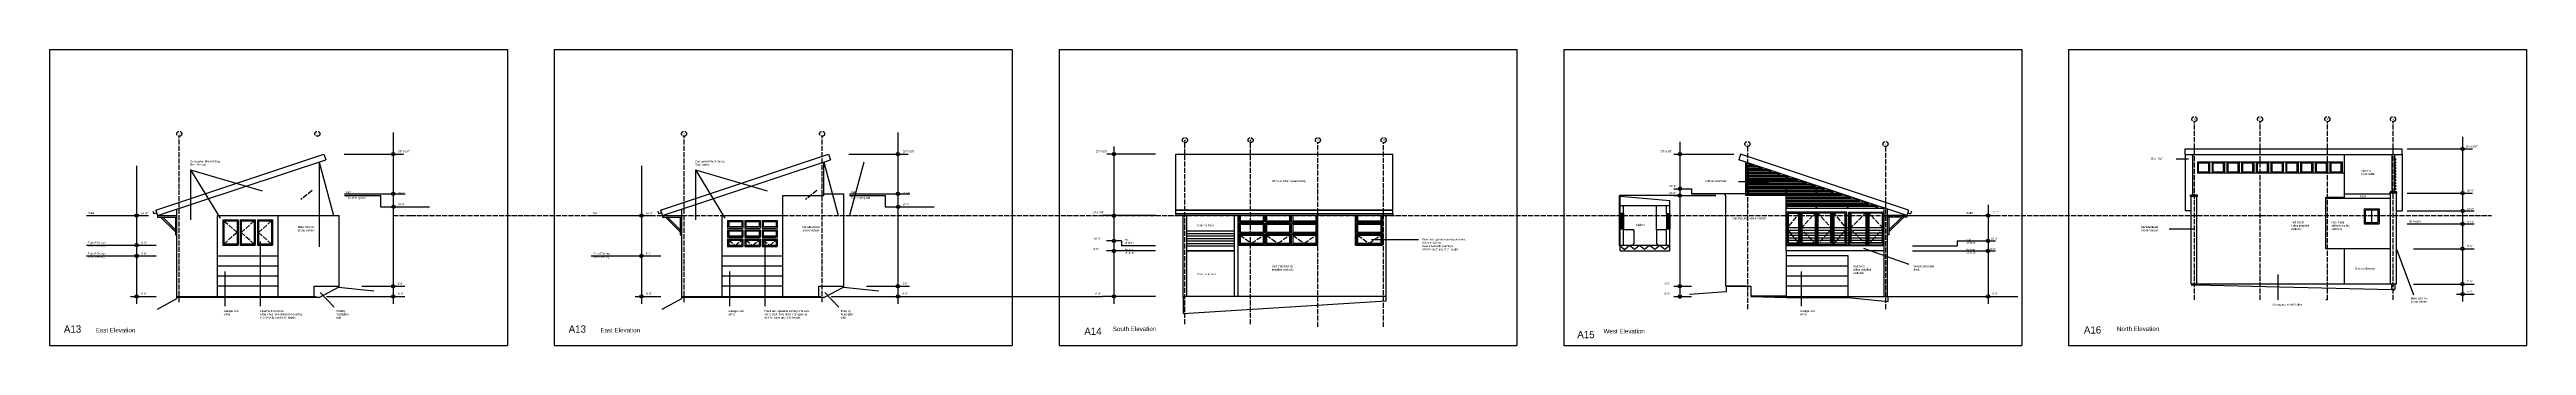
# Model space of a CAD drawing. Header units: inches. Extents: x -173 to 6851, y -1827 to 3486.
# Drawn here: x 967 to 6851, y -1067 to -363 of the extents above; entities that cross this region are included whole.
import ezdxf

# ---------------------------------------------------------------- set-up
doc = ezdxf.new("R2010")
doc.units = ezdxf.units.IN
doc.header["$MEASUREMENT"] = 0
doc.linetypes.add('ACAD_ISO02W100', pattern=[15, 12, -3])
for name, color, linetype in [('blocks', 251, 'Continuous'), ('const', 7, 'Continuous'), ('e1', 7, 'Continuous'), ('e2', 251, 'Continuous'), ('glassSwing', 172, 'ACAD_ISO02W100'), ('grid', 252, 'ACAD_ISO02W100'), ('millwork', 253, 'Continuous'), ('overhang', 252, 'ACAD_ISO02W100'), ('soffit', 253, 'ACAD_ISO02W100'), ('walls', 7, 'Continuous')]:
    doc.layers.add(name, color=color, linetype=linetype)

msp = doc.modelspace()

# ---------------------------------------------------------------- linework, layer by layer
for p, q in [((966.9, -363.4), (2054.9, -363.4)), ((966.9, -363.4), (966.9, -1067.4)), ((2054.9, -363.4), (2054.9, -1067.4)), ((2166, -363.4), (3254, -363.4)), ((2166, -363.4), (2166, -1067.4)), ((3254, -363.4), (3254, -1067.4)), ((3365.1, -363.4), (3365.1, -1067.4)), ((3365.1, -363.4), (4453.1, -363.4)), ((4453.1, -363.4), (4453.1, -1067.4)), ((4564.2, -363.4), (4564.2, -1067.4)), ((4564.2, -363.4), (5652.2, -363.4)), ((5652.2, -363.4), (5652.2, -1067.4)), ((5763.3, -363.4), (5763.3, -1067.4)), ((5763.3, -363.4), (6851.3, -363.4)), ((6851.3, -363.4), (6851.3, -1067.4)), ((3660.3, -950), (3660.3, -953.5)), ((966.9, -1067.4), (2054.9, -1067.4)), ((2166, -1067.4), (3254, -1067.4)), ((3365.1, -1067.4), (4453.1, -1067.4)), ((4564.2, -1067.4), (5652.2, -1067.4)), ((5763.3, -1067.4), (6851.3, -1067.4))]:
    msp.add_line(p, q)
at = {"layer": 'blocks'}
for p, q in [((4972.8, -926), (4949.3, -926)), ((4996.8, -926), (4973.3, -926)), ((5009.3, -934), (5009.3, -926.5)), ((5009.3, -942), (5009.3, -934.5)), ((5009.3, -950), (5009.3, -942.5)), ((5032.8, -950), (5009.3, -950)), ((5056.8, -950), (5033.3, -950)), ((5080.8, -950), (5057.3, -950)), ((5092.8, -950), (5081.3, -950))]:
    msp.add_line(p, q, dxfattribs=at)
at = {"layer": 'e1'}
for p, q in [((1607.7, -631.2), (1641.5, -758.5)), ((1607.7, -631.2), (1607.7, -833)), ((1618.6, -612.2), (1623, -625.5)), ((2806.8, -631.2), (2840.6, -758.5)), ((2817.7, -612.2), (2822.1, -625.5)), ((2901.3, -631.2), (2867.6, -758.5)), ((4984.2, -612.2), (4979.8, -625.5)), ((6048.7, -624), (6019.2, -624)), ((6040.4, -612.9), (6556.4, -612.9)), ((6418.9, -715.5), (6418.9, -612.9)), ((6527.4, -705.1), (6527.4, -701.7)), ((6543.4, -705.1), (6543.4, -701.7)), ((1212.7, -747.5), (1215, -754.1)), ((1219.4, -745.2), (1223.8, -758.5)), ((1365.7, -854.5), (1365.7, -758.5)), ((1365.7, -758.5), (1655, -758.5)), ((1510, -950.5), (1510, -758.5)), ((2411.8, -747.5), (2414, -754.1)), ((2418.5, -745.2), (2422.9, -758.5)), ((2564.8, -854.5), (2564.8, -758.5)), ((2564.8, -758.5), (2709.1, -758.5)), ((2709.1, -950.5), (2709.1, -710.5)), ((3642.3, -745.2), (4158.3, -745.2)), ((4158.3, -745.2), (3642.3, -745.2)), ((4158.3, -754.1), (3642.3, -754.1)), ((3642.3, -754.1), (3642.3, -758.5)), ((4158.3, -758.5), (3642.3, -758.5)), ((3668.3, -758.5), (3668.3, -950.5)), ((3782.3, -950), (3782.3, -758.5)), ((4158.3, -754.1), (4158.3, -758.5)), ((4698.5, -734.6), (4816.3, -734.6)), ((4706.5, -753.6), (4698.5, -753.6)), ((4698.5, -753.6), (4706.5, -753.6)), ((4701, -753.6), (4701, -756.6)), ((4701, -756.6), (4704, -756.6)), ((4702.5, -756.6), (4702.5, -786.6)), ((4704, -756.6), (4704, -753.6)), ((4808.3, -753.6), (4816.3, -753.6)), ((4810.8, -753.6), (4810.8, -756.6)), ((4810.8, -756.6), (4813.8, -756.6)), ((4812.3, -756.6), (4812.3, -786.6)), ((4813.8, -756.6), (4813.8, -753.6)), ((4947.8, -710.5), (4947.8, -706.6)), ((4949.3, -710.5), (4947.8, -710.5)), ((5092.8, -842.6), (5092.8, -710.5)), ((5092.8, -740.6), (5325.1, -740.6)), ((5383.4, -745.2), (5379, -758.5)), ((5390.1, -747.5), (5387.9, -754.1)), ((6053.4, -713.1), (6053.4, -709.7)), ((6069.4, -713.1), (6069.4, -709.7)), ((6374.4, -837.1), (6374.4, -715.5)), ((6418.9, -715.5), (6374.4, -715.5)), ((6528.4, -717.6), (6374.4, -717.6)), ((6528.4, -707.1), (6418.9, -707.1)), ((4706.5, -789.6), (4698.5, -789.6)), ((4698.5, -789.6), (4706.5, -789.6)), ((4701, -789.6), (4701, -786.6)), ((4701, -786.6), (4704, -786.6)), ((4704, -786.6), (4704, -789.6)), ((4730.5, -792.6), (4706.5, -792.6)), ((4730.5, -792.6), (4730.5, -825.6)), ((4808.3, -792.6), (4784.3, -792.6)), ((4784.3, -792.6), (4784.3, -825.6)), ((4808.3, -789.6), (4816.3, -789.6)), ((4810.8, -789.6), (4810.8, -786.6)), ((4810.8, -786.6), (4813.8, -786.6)), ((4813.8, -786.6), (4813.8, -789.6)), ((1365.7, -854.5), (1510, -854.5)), ((2564.8, -854.5), (2709.1, -854.5)), ((3668.3, -830.6), (3782.3, -830.6)), ((3668.3, -842.6), (3782.3, -842.6)), ((4729, -825.6), (4730.5, -825.6)), ((4729, -825.6), (4729, -828.6)), ((4784.3, -825.6), (4785.8, -825.6)), ((4785.8, -825.6), (4785.8, -828.6)), ((6528.4, -837.1), (6374.4, -837.1)), ((6418.9, -920.6), (6418.9, -837.1)), ((4950.6, -926.5), (5008.8, -926.5)), ((5008.8, -926.5), (5008.8, -950.5)), ((6066.4, -920.6), (6542.4, -920.6)), ((1511.5, -953.5), (1511.5, -950.5)), ((2710.6, -953.5), (2710.6, -950.5)), ((3660.3, -953.5), (3660.3, -991.4)), ((5008.8, -950.5), (5093.1, -953.5)), ((5093.1, -953.5), (5240, -953.5)), ((5240, -953.5), (5335.1, -962.9)), ((6378.4, -959), (6374.4, -959))]:
    msp.add_line(p, q, dxfattribs=at)
at = {"layer": 'e2'}
for p, q in [((1783.5, -560.8), (1783.5, -968)), ((2982.6, -560.8), (2982.6, -968)), ((4840.2, -582.8), (4840.2, -956)), ((6699.5, -570.8), (6699.5, -962.6)), ((1173.9, -639.9), (1173.9, -968)), ((1667, -612.2), (1807.5, -612.2)), ((2373, -639.9), (2373, -968)), ((2866.1, -612.2), (3006.5, -612.2)), ((3594.4, -612.2), (3478.5, -612.2)), ((3495.5, -594.4), (3495.5, -968)), ((4825.9, -612.2), (4968.5, -612.2)), ((5005, -635.6), (4998.3, -635.6)), ((4998.3, -635.6), (4998.3, -639.1)), ((5015.5, -639.1), (4998.3, -639.1)), ((5026, -642.6), (4998.3, -642.6)), ((4998.3, -642.6), (4998.3, -646.1)), ((5036.5, -646.1), (4998.3, -646.1)), ((5000.6, -639.1), (5000.6, -642.6)), ((5000.6, -642.6), (5000.6, -639.1)), ((5000.6, -646.5), (5000.6, -646.1)), ((5000.6, -646.1), (5000.6, -649.6)), ((5002.1, -639.1), (5002.1, -642.6)), ((5002.1, -646.1), (5002.1, -649.6)), ((5005, -635.6), (5015.5, -639.1)), ((5009.5, -639.1), (5020, -642.6)), ((5026, -642.6), (5036.5, -646.1)), ((5030.5, -646.1), (5041, -649.6)), ((6040.4, -612.9), (6040.4, -747.1)), ((6069.4, -630.6), (6069.4, -657.6)), ((6069.4, -630.6), (6414.4, -630.6)), ((6072.4, -654.6), (6072.4, -633)), ((6072.4, -633), (6096.4, -633)), ((6096.4, -654.6), (6096.4, -633)), ((6099.4, -657.6), (6099.4, -630.6)), ((6104.4, -630.6), (6104.4, -657.6)), ((6107.4, -654.6), (6107.4, -633)), ((6107.4, -633), (6131.4, -633)), ((6131.4, -654.6), (6131.4, -633)), ((6134.4, -657.6), (6134.4, -630.6)), ((6139.4, -630.6), (6139.4, -657.6)), ((6142.4, -654.6), (6142.4, -633)), ((6142.4, -633), (6166.4, -633)), ((6166.4, -654.6), (6166.4, -633)), ((6169.4, -657.6), (6169.4, -630.6)), ((6174.4, -630.6), (6174.4, -657.6)), ((6177.4, -654.6), (6177.4, -633)), ((6177.4, -633), (6201.4, -633)), ((6201.4, -654.6), (6201.4, -633)), ((6204.4, -657.6), (6204.4, -630.6)), ((6209.4, -630.6), (6209.4, -657.6)), ((6212.4, -654.6), (6212.4, -633)), ((6212.4, -633), (6236.4, -633)), ((6236.4, -654.6), (6236.4, -633)), ((6239.4, -657.6), (6239.4, -630.6)), ((6244.4, -630.6), (6244.4, -657.6)), ((6247.4, -654.6), (6247.4, -633)), ((6247.4, -633), (6271.4, -633)), ((6271.4, -654.6), (6271.4, -633)), ((6274.4, -657.6), (6274.4, -630.6)), ((6279.4, -630.6), (6279.4, -657.6)), ((6282.4, -654.6), (6282.4, -633)), ((6282.4, -633), (6306.4, -633)), ((6306.4, -654.6), (6306.4, -633)), ((6309.4, -657.6), (6309.4, -630.6)), ((6314.4, -630.6), (6314.4, -657.6)), ((6317.4, -654.6), (6317.4, -633)), ((6317.4, -633), (6341.4, -633)), ((6341.4, -654.6), (6341.4, -633)), ((6344.4, -657.6), (6344.4, -630.6)), ((6349.4, -630.6), (6349.4, -657.6)), ((6352.4, -654.6), (6352.4, -633)), ((6352.4, -633), (6376.4, -633)), ((6376.4, -654.6), (6376.4, -633)), ((6379.4, -657.6), (6379.4, -630.6)), ((6384.4, -630.6), (6384.4, -657.6)), ((6387.4, -654.6), (6387.4, -633)), ((6387.4, -633), (6411.4, -633)), ((6411.4, -654.6), (6411.4, -633)), ((6414.4, -657.6), (6414.4, -630.6)), ((6539.9, -623.4), (6538.4, -623.4)), ((6539.9, -626.9), (6538.4, -626.9)), ((6539.9, -630.4), (6538.4, -630.4)), ((6539.9, -633.9), (6538.4, -633.9)), ((6539.9, -637.4), (6538.4, -637.4)), ((6539.9, -640.9), (6538.4, -640.9)), ((6539.9, -644.4), (6538.4, -644.4)), ((6539.9, -623.4), (6539.9, -626.9)), ((6539.9, -630.4), (6539.9, -633.9)), ((6539.9, -637.4), (6539.9, -640.9)), ((6539.9, -644.4), (6539.9, -647.9)), ((6556.4, -612.9), (6556.4, -747.1)), ((6567.7, -600), (6723.4, -600)), ((1302.1, -649.2), (1302.1, -768.4)), ((1302.1, -649.2), (1372.3, -764.3)), ((1302.1, -649.2), (1472.3, -699.4)), ((2501.2, -649.2), (2501.2, -768.4)), ((2501.2, -649.2), (2571.4, -764.3)), ((2501.2, -649.2), (2671.4, -699.4)), ((4825.9, -694.4), (4867.9, -694.4)), ((4867.9, -694.4), (4867.9, -706.6)), ((5047, -649.6), (4998.3, -649.6)), ((4998.3, -649.6), (4998.3, -653.1)), ((5068, -656.6), (4998.3, -656.6)), ((4998.3, -656.6), (4998.3, -660.1)), ((5078.5, -660.1), (4998.3, -660.1)), ((5089, -663.6), (4998.3, -663.6)), ((4998.3, -663.6), (4998.3, -667.1)), ((5099.5, -667.1), (4998.3, -667.1)), ((5110, -670.6), (4998.3, -670.6)), ((4998.3, -670.6), (4998.3, -674.1)), ((5120.5, -674.1), (4998.3, -674.1)), ((5131, -677.6), (4998.3, -677.6)), ((4998.3, -677.6), (4998.3, -681.1)), ((5141.5, -681.1), (4998.3, -681.1)), ((5152, -684.6), (4998.3, -684.6)), ((4998.3, -684.6), (4998.3, -688.1)), ((5162.5, -688.1), (4998.3, -688.1)), ((5173, -691.6), (4998.3, -691.6)), ((4998.3, -691.6), (4998.3, -695.1)), ((5183.5, -695.1), (4998.3, -695.1)), ((5194, -698.6), (4998.3, -698.6)), ((4998.3, -698.6), (4998.3, -702.1)), ((5204.5, -702.1), (4998.3, -702.1)), ((5215, -705.6), (4998.3, -705.6)), ((4998.3, -705.6), (4998.3, -709.1)), ((5057.5, -653.1), (4998.7, -653.1)), ((5000.6, -653.1), (5000.6, -656.6)), ((5000.6, -660.1), (5000.6, -663.6)), ((5000.6, -667.1), (5000.6, -670.6)), ((5000.6, -674.1), (5000.6, -677.6)), ((5000.6, -681.1), (5000.6, -684.6)), ((5000.6, -688.1), (5000.6, -691.6)), ((5000.6, -695.1), (5000.6, -698.6)), ((5000.6, -702.1), (5000.6, -705.6)), ((5002.1, -653.1), (5002.1, -656.6)), ((5002.1, -660.1), (5002.1, -663.6)), ((5002.1, -667.1), (5002.1, -670.6)), ((5002.1, -674.1), (5002.1, -677.6)), ((5002.1, -681.1), (5002.1, -684.6)), ((5002.1, -688.1), (5002.1, -691.6)), ((5002.1, -695.1), (5002.1, -698.6)), ((5002.1, -702.1), (5002.1, -705.6)), ((5047, -649.6), (5057.5, -653.1)), ((5051.5, -653.1), (5062, -656.6)), ((5068, -656.6), (5078.5, -660.1)), ((5072.5, -660.1), (5083, -663.6)), ((5089, -663.6), (5099.5, -667.1)), ((5092.8, -670.6), (5092.8, -667.1)), ((5092.8, -677.6), (5092.8, -674.1)), ((5092.8, -684.6), (5092.8, -681.1)), ((5092.8, -691.6), (5092.8, -688.1)), ((5092.8, -698.6), (5092.8, -695.1)), ((5092.8, -705.6), (5092.8, -702.1)), ((5094.3, -670.6), (5094.3, -667.1)), ((5094.3, -667.3), (5104, -670.6)), ((5094.3, -677.6), (5094.3, -674.1)), ((5094.3, -684.6), (5094.3, -681.1)), ((5094.3, -691.6), (5094.3, -688.1)), ((5094.3, -698.6), (5094.3, -695.1)), ((5094.3, -705.6), (5094.3, -702.1)), ((5110, -670.6), (5120.5, -674.1)), ((5114.5, -674.1), (5125, -677.6)), ((5131, -677.6), (5141.5, -681.1)), ((5135.5, -681.1), (5146, -684.6)), ((5152, -684.6), (5162.5, -688.1)), ((5156.5, -688.1), (5167, -691.6)), ((5164, -691.6), (5164, -690.5)), ((5164, -698.6), (5164, -695.1)), ((5164, -705.6), (5164, -702.1)), ((5165.5, -691.6), (5165.5, -691)), ((5165.5, -698.6), (5165.5, -695.1)), ((5165.5, -705.6), (5165.5, -702.1)), ((5173, -691.6), (5183.5, -695.1)), ((5177.5, -695.1), (5188, -698.6)), ((5194, -698.6), (5204.5, -702.1)), ((5198.5, -702.1), (5209, -705.6)), ((5215, -705.6), (5225.5, -709.1)), ((6418.9, -657.6), (6069.4, -657.6)), ((6072.4, -654.6), (6096.4, -654.6)), ((6107.4, -654.6), (6131.4, -654.6)), ((6142.4, -654.6), (6166.4, -654.6)), ((6177.4, -654.6), (6201.4, -654.6)), ((6212.4, -654.6), (6236.4, -654.6)), ((6247.4, -654.6), (6271.4, -654.6)), ((6282.4, -654.6), (6306.4, -654.6)), ((6317.4, -654.6), (6341.4, -654.6)), ((6352.4, -654.6), (6376.4, -654.6)), ((6387.4, -654.6), (6411.4, -654.6)), ((6539.9, -649.4), (6538.4, -649.4)), ((6539.9, -651.4), (6538.4, -651.4)), ((6539.9, -654.9), (6538.4, -654.9)), ((6539.9, -658.4), (6538.4, -658.4)), ((6539.9, -661.9), (6538.4, -661.9)), ((6539.9, -665.4), (6538.4, -665.4)), ((6539.9, -668.9), (6538.4, -668.9)), ((6539.9, -672.4), (6538.4, -672.4)), ((6539.9, -675.9), (6538.4, -675.9)), ((6539.9, -679.4), (6538.4, -679.4)), ((6539.9, -686.4), (6538.4, -686.4)), ((6539.9, -689.9), (6538.4, -689.9)), ((6539.9, -693.4), (6538.4, -693.4)), ((6539.9, -696.9), (6538.4, -696.9)), ((6539.9, -651.4), (6539.9, -654.9)), ((6539.9, -658.4), (6539.9, -661.9)), ((6539.9, -665.4), (6539.9, -668.9)), ((6539.9, -672.4), (6539.9, -675.9)), ((6539.9, -679.4), (6539.9, -682.9)), ((6539.9, -686.4), (6539.9, -689.9)), ((6539.9, -693.4), (6539.9, -696.9)), ((6567.7, -705.1), (6723.4, -705.1)), ((1054.9, -758.5), (1194, -758.5)), ((1194, -758.5), (1202.2, -758.5)), ((1223.8, -758.5), (1269.7, -758.5)), ((1223.8, -762), (1269.7, -762)), ((1365.7, -758.5), (1655, -758.5)), ((1365.7, -758.5), (1655, -758.5)), ((1668, -706.5), (1811.8, -706.5)), ((1668, -710.5), (1753.5, -710.5)), ((1753.5, -710.5), (1753.5, -737.5)), ((1753.5, -737.5), (1811.8, -737.5)), ((1753.5, -737.5), (1869.7, -737.5)), ((2254, -758.5), (2393.1, -758.5)), ((2393.1, -758.5), (2401.3, -758.5)), ((2422.9, -758.5), (2468.8, -758.5)), ((2422.9, -762), (2468.8, -762)), ((2564.8, -758.5), (2695.8, -758.5)), ((2564.8, -758.5), (2695.8, -758.5)), ((2867.1, -706.5), (3010.9, -706.5)), ((2867.1, -710.5), (2952.5, -710.5)), ((2952.5, -710.5), (2952.5, -737.5)), ((2952.5, -737.5), (3010.9, -737.5)), ((2952.5, -737.5), (3068.8, -737.5)), ((3458.6, -758.5), (3468.3, -758.5)), ((3478, -758.5), (3468.3, -758.5)), ((3594.4, -758.5), (3478, -758.5)), ((3790.3, -758.5), (3790.3, -950)), ((3792.8, -773.6), (3792.8, -758.5)), ((3795.3, -758.5), (3795.3, -771.1)), ((3850.3, -758.5), (3850.3, -771.1)), ((3852.8, -758.5), (3852.8, -773.6)), ((3855.3, -773.6), (3855.3, -758.5)), ((3857.8, -758.5), (3857.8, -771.1)), ((3912.8, -758.5), (3912.8, -771.1)), ((3915.3, -758.5), (3915.3, -773.6)), ((3917.8, -773.6), (3917.8, -758.5)), ((3920.3, -758.5), (3920.3, -771.1)), ((3975.3, -758.5), (3975.3, -771.1)), ((3977.8, -758.5), (3977.8, -773.6)), ((3980.2, -829.1), (3980.2, -758.5)), ((4069.3, -829.1), (4069.3, -758.5)), ((4071.8, -773.6), (4071.8, -758.5)), ((4074.3, -758.5), (4074.3, -771.1)), ((4129.3, -758.5), (4129.3, -771.1)), ((4131.8, -758.5), (4131.8, -773.6)), ((4134.2, -829.1), (4134.2, -758.5)), ((4698.5, -753.6), (4698.5, -789.6)), ((4701, -756.6), (4701, -786.6)), ((4704, -756.6), (4704, -786.6)), ((4706.5, -753.6), (4706.5, -789.6)), ((4784.3, -792.6), (4784.3, -734.6)), ((4808.3, -753.6), (4808.3, -789.6)), ((4810.8, -756.6), (4810.8, -786.6)), ((4813.8, -756.6), (4813.8, -786.6)), ((4816.3, -753.6), (4816.3, -789.6)), ((4825.5, -710.5), (4925.8, -710.5)), ((4947.8, -706.6), (4867.9, -706.6)), ((4867.9, -706.6), (4925.8, -706.6)), ((5225.5, -709.1), (4998.3, -709.1)), ((5000.6, -709.1), (5000.6, -710.5)), ((5002.1, -709.1), (5002.1, -710.5)), ((5092.8, -710.5), (5092.8, -709.1)), ((5236, -712.6), (5092.8, -712.6)), ((5246.5, -716.1), (5092.8, -716.1)), ((5257, -719.6), (5092.8, -719.6)), ((5267.5, -723.1), (5092.8, -723.1)), ((5278, -726.6), (5092.8, -726.6)), ((5288.5, -730.1), (5092.8, -730.1)), ((5299, -733.6), (5092.8, -733.6)), ((5309.5, -737.1), (5092.8, -737.1)), ((5236.6, -750.1), (5092.8, -750.1)), ((5093.7, -750.1), (5093.7, -828.1)), ((5094.3, -712.6), (5094.3, -709.1)), ((5094.3, -719.6), (5094.3, -716.1)), ((5094.3, -726.6), (5094.3, -723.1)), ((5094.3, -733.6), (5094.3, -730.1)), ((5094.3, -740.6), (5094.3, -737.1)), ((5097, -824.1), (5097, -752.6)), ((5097, -752.6), (5097, -824.1)), ((5097, -752.6), (5122.7, -752.6)), ((5122.7, -824.1), (5122.7, -752.6)), ((5125.7, -828.1), (5125.7, -750.1)), ((5127.7, -828.1), (5127.7, -750.1)), ((5130.7, -824.1), (5130.7, -752.6)), ((5130.7, -752.6), (5161.2, -752.6)), ((5161.2, -752.6), (5161.2, -824.1)), ((5163.7, -828.1), (5163.7, -750.1)), ((5164, -712.6), (5164, -709.1)), ((5164, -719.6), (5164, -716.1)), ((5164, -726.6), (5164, -723.1)), ((5164, -733.6), (5164, -730.1)), ((5164, -740.6), (5164, -737.1)), ((5165.5, -712.6), (5165.5, -709.1)), ((5165.5, -719.6), (5165.5, -716.1)), ((5165.5, -726.6), (5165.5, -723.1)), ((5165.5, -733.6), (5165.5, -730.1)), ((5165.5, -740.6), (5165.5, -737.1)), ((5165.7, -828.1), (5165.7, -750.1)), ((5168.2, -752.6), (5168.2, -824.1)), ((5198.7, -752.6), (5168.2, -752.6)), ((5198.7, -824.1), (5198.7, -752.6)), ((5201.7, -828.1), (5201.7, -750.1)), ((5203.7, -828.1), (5203.7, -750.1)), ((5206.7, -824.1), (5206.7, -752.6)), ((5232.5, -752.6), (5206.7, -752.6)), ((5219.5, -709.1), (5230, -712.6)), ((5232.5, -752.6), (5232.5, -824.1)), ((5232.5, -824.1), (5232.5, -752.6)), ((5235.7, -750.1), (5235.7, -828.1)), ((5236, -712.6), (5246.5, -716.1)), ((5236.6, -828.1), (5236.6, -750.1)), ((5238.3, -719.6), (5238.3, -716.1)), ((5238.3, -726.6), (5238.3, -723.1)), ((5238.3, -733.6), (5238.3, -730.1)), ((5238.3, -740.6), (5238.3, -737.1)), ((5239.8, -719.6), (5239.8, -716.1)), ((5239.8, -726.6), (5239.8, -723.1)), ((5239.8, -733.6), (5239.8, -730.1)), ((5239.8, -740.6), (5239.8, -737.1)), ((5240.5, -716.1), (5251, -719.6)), ((5241.6, -828.1), (5241.6, -750.1)), ((5241.6, -750.1), (5324.6, -750.1)), ((5244.1, -828.1), (5244.1, -750.1)), ((5244.1, -750.1), (5323.1, -750.1)), ((5246.4, -752.4), (5246.4, -823.2)), ((5281.6, -752.4), (5246.4, -752.4)), ((5257, -719.6), (5267.5, -723.1)), ((5261.5, -723.1), (5272, -726.6)), ((5278, -726.6), (5288.5, -730.1)), ((5281.6, -752.4), (5281.6, -823.2)), ((5282.5, -730.1), (5293, -733.6)), ((5284.1, -828.1), (5284.1, -750.1)), ((5287.1, -828.1), (5287.1, -750.1)), ((5289.3, -752.4), (5289.3, -823.2)), ((5320.6, -752.4), (5289.3, -752.4)), ((5299, -733.6), (5309.5, -737.1)), ((5303.5, -737.1), (5314, -740.6)), ((5320.6, -752.4), (5320.6, -823.2)), ((5323.1, -828.1), (5323.1, -750.1)), ((5379, -758.5), (5333.1, -758.5)), ((5379, -762), (5333.1, -762)), ((5552.1, -758.9), (5392.8, -758.9)), ((5552.1, -758.9), (5589.2, -758.2)), ((5572.1, -732.8), (5572.1, -968)), ((6054.4, -747.1), (6040.4, -747.1)), ((6465.4, -742.1), (6465.4, -778.1)), ((6465.4, -742.1), (6501.4, -742.1)), ((6468.4, -744.8), (6498.4, -744.8)), ((6468.4, -744.8), (6468.4, -775.1)), ((6483.4, -744.8), (6483.4, -775.1)), ((6498.4, -744.8), (6498.4, -775.1)), ((6501.4, -742.1), (6501.4, -778.1)), ((6542.4, -747.1), (6556.4, -747.1)), ((6567.7, -747.1), (6726.7, -747.1)), ((1378.8, -768.5), (1414.8, -768.5)), ((1378.8, -768.5), (1378.8, -828.5)), ((1381.3, -771), (1381.3, -826)), ((1381.3, -771), (1412.3, -771)), ((1412.3, -771), (1412.3, -826)), ((1414.8, -768.5), (1414.8, -828.5)), ((1419.8, -768.5), (1455.8, -768.5)), ((1419.8, -768.5), (1419.8, -828.5)), ((1422.3, -771), (1422.3, -826)), ((1422.3, -771), (1453.3, -771)), ((1453.3, -771), (1453.3, -826)), ((1455.8, -768.5), (1455.8, -828.5)), ((1460.8, -768.5), (1496.8, -768.5)), ((1460.8, -768.5), (1460.8, -828.5)), ((1463.3, -771), (1463.3, -826)), ((1463.3, -771), (1494.3, -771)), ((1467.4, -819.9), (1467.4, -974)), ((1494.3, -771), (1494.3, -826)), ((1496.8, -768.5), (1496.8, -828.5)), ((2577.9, -770), (2577.9, -788)), ((2577.9, -770), (2613.9, -770)), ((2577.9, -788), (2613.9, -788)), ((2577.9, -792), (2577.9, -810)), ((2577.9, -792), (2613.9, -792)), ((2577.9, -810), (2613.9, -810)), ((2577.9, -814), (2577.9, -832)), ((2577.9, -814), (2613.9, -814)), ((2580.4, -772.5), (2611.4, -772.5)), ((2580.4, -772.5), (2580.4, -785.5)), ((2611.4, -785.5), (2580.4, -785.5)), ((2580.4, -794.5), (2611.4, -794.5)), ((2580.4, -794.5), (2580.4, -807.5)), ((2611.4, -807.5), (2580.4, -807.5)), ((2580.4, -816.5), (2611.4, -816.5)), ((2580.4, -816.5), (2580.4, -829.5)), ((2611.4, -772.5), (2611.4, -785.5)), ((2611.4, -794.5), (2611.4, -807.5)), ((2611.4, -816.5), (2611.4, -829.5)), ((2613.9, -770), (2613.9, -788)), ((2613.9, -792), (2613.9, -810)), ((2613.9, -814), (2613.9, -832)), ((2618.9, -770), (2618.9, -788)), ((2618.9, -770), (2654.9, -770)), ((2618.9, -788), (2654.9, -788)), ((2618.9, -792), (2618.9, -810)), ((2618.9, -792), (2654.9, -792)), ((2618.9, -810), (2654.9, -810)), ((2618.9, -814), (2618.9, -832)), ((2618.9, -814), (2654.9, -814)), ((2621.4, -772.5), (2652.4, -772.5)), ((2621.4, -772.5), (2621.4, -785.5)), ((2652.4, -785.5), (2621.4, -785.5)), ((2621.4, -794.5), (2652.4, -794.5)), ((2621.4, -794.5), (2621.4, -807.5)), ((2652.4, -807.5), (2621.4, -807.5)), ((2621.4, -816.5), (2652.4, -816.5)), ((2621.4, -816.5), (2621.4, -829.5)), ((2652.4, -772.5), (2652.4, -785.5)), ((2652.4, -794.5), (2652.4, -807.5)), ((2652.4, -816.5), (2652.4, -829.5)), ((2654.9, -770), (2654.9, -788)), ((2654.9, -792), (2654.9, -810)), ((2654.9, -814), (2654.9, -832)), ((2659.9, -770), (2659.9, -788)), ((2659.9, -770), (2695.9, -770)), ((2659.9, -788), (2695.9, -788)), ((2659.9, -792), (2659.9, -810)), ((2659.9, -792), (2695.9, -792)), ((2659.9, -810), (2695.9, -810)), ((2659.9, -814), (2659.9, -832)), ((2659.9, -814), (2695.9, -814)), ((2662.4, -772.5), (2693.4, -772.5)), ((2662.4, -772.5), (2662.4, -785.5)), ((2693.4, -785.5), (2662.4, -785.5)), ((2662.4, -794.5), (2693.4, -794.5)), ((2662.4, -794.5), (2662.4, -807.5)), ((2693.4, -807.5), (2662.4, -807.5)), ((2662.4, -816.5), (2693.4, -816.5)), ((2662.4, -816.5), (2662.4, -829.5)), ((2666.5, -819.9), (2666.5, -974)), ((2693.4, -772.5), (2693.4, -785.5)), ((2693.4, -794.5), (2693.4, -807.5)), ((2693.4, -816.5), (2693.4, -829.5)), ((2695.9, -770), (2695.9, -788)), ((2695.9, -792), (2695.9, -810)), ((2695.9, -814), (2695.9, -832)), ((3513.3, -818.6), (3478, -818.6)), ((3513.3, -818.6), (3513.3, -830.6)), ((3668.3, -794.6), (3782.3, -794.6)), ((3668.3, -800.6), (3782.3, -800.6)), ((3668.3, -806.6), (3782.3, -806.6)), ((3668.3, -812.6), (3782.3, -812.6)), ((3668.3, -818.6), (3782.3, -818.6)), ((3792.8, -773.6), (3852.8, -773.6)), ((3792.8, -800.1), (3792.8, -776.1)), ((3792.8, -776.1), (3852.8, -776.1)), ((3792.8, -800.1), (3852.8, -800.1)), ((3792.8, -826.6), (3792.8, -802.6)), ((3792.8, -802.6), (3852.8, -802.6)), ((3795.3, -771.1), (3850.3, -771.1)), ((3795.3, -778.6), (3795.3, -797.6)), ((3795.3, -778.6), (3850.3, -778.6)), ((3795.3, -797.6), (3850.3, -797.6)), ((3795.3, -805.1), (3795.3, -824.1)), ((3795.3, -805.1), (3850.3, -805.1)), ((3850.3, -778.6), (3850.3, -797.6)), ((3850.3, -805.1), (3850.3, -824.1)), ((3852.8, -776.1), (3852.8, -800.1)), ((3852.8, -802.6), (3852.8, -826.6)), ((3855.3, -773.6), (3915.3, -773.6)), ((3855.3, -800.1), (3855.3, -776.1)), ((3855.3, -776.1), (3915.3, -776.1)), ((3855.3, -800.1), (3915.3, -800.1)), ((3855.3, -826.6), (3855.3, -802.6)), ((3855.3, -802.6), (3915.3, -802.6)), ((3857.8, -771.1), (3912.8, -771.1)), ((3857.8, -778.6), (3857.8, -797.6)), ((3857.8, -778.6), (3912.8, -778.6)), ((3857.8, -797.6), (3912.8, -797.6)), ((3857.8, -805.1), (3857.8, -824.1)), ((3857.8, -805.1), (3912.8, -805.1)), ((3912.8, -778.6), (3912.8, -797.6)), ((3912.8, -805.1), (3912.8, -824.1)), ((3915.3, -776.1), (3915.3, -800.1)), ((3915.3, -802.6), (3915.3, -826.6)), ((3917.8, -773.6), (3977.8, -773.6)), ((3917.8, -800.1), (3917.8, -776.1)), ((3917.8, -776.1), (3977.8, -776.1)), ((3917.8, -800.1), (3977.8, -800.1)), ((3917.8, -826.6), (3917.8, -802.6)), ((3917.8, -802.6), (3977.8, -802.6)), ((3920.3, -771.1), (3975.3, -771.1)), ((3920.3, -778.6), (3920.3, -797.6)), ((3920.3, -778.6), (3975.3, -778.6)), ((3920.3, -797.6), (3975.3, -797.6)), ((3920.3, -805.1), (3920.3, -824.1)), ((3920.3, -805.1), (3975.3, -805.1)), ((3975.3, -778.6), (3975.3, -797.6)), ((3975.3, -805.1), (3975.3, -824.1)), ((3977.8, -776.1), (3977.8, -800.1)), ((3977.8, -802.6), (3977.8, -826.6)), ((4071.8, -773.6), (4131.8, -773.6)), ((4071.8, -800.1), (4071.8, -776.1)), ((4071.8, -776.1), (4131.8, -776.1)), ((4071.8, -800.1), (4131.8, -800.1)), ((4071.8, -826.6), (4071.8, -802.6)), ((4071.8, -802.6), (4131.8, -802.6)), ((4074.3, -771.1), (4129.3, -771.1)), ((4074.3, -778.6), (4074.3, -797.6)), ((4074.3, -778.6), (4129.3, -778.6)), ((4074.3, -797.6), (4129.3, -797.6)), ((4074.3, -805.1), (4074.3, -824.1)), ((4074.3, -805.1), (4129.3, -805.1)), ((4107.2, -815.3), (4218.8, -815.3)), ((4129.3, -778.6), (4129.3, -797.6)), ((4129.3, -805.1), (4129.3, -824.1)), ((4131.8, -776.1), (4131.8, -800.1)), ((4131.8, -802.6), (4131.8, -826.6)), ((5092.8, -787.1), (5325.1, -787.1)), ((5092.8, -793.1), (5325.1, -793.1)), ((5092.8, -799.1), (5325.1, -799.1)), ((5092.8, -805.1), (5325.1, -805.1)), ((5092.8, -811.1), (5325.1, -811.1)), ((5092.8, -817.1), (5325.1, -817.1)), ((5092.8, -823.1), (5325.1, -823.1)), ((5281.6, -823.2), (5246.4, -823.2)), ((5320.6, -823.2), (5289.3, -823.2)), ((5499.1, -818.6), (5589.6, -818.6)), ((5499.1, -818.6), (5499.1, -830.6)), ((6002.1, -790.2), (6062.4, -790.2)), ((6465.4, -778.1), (6501.4, -778.1)), ((6468.4, -775.1), (6498.4, -775.1)), ((6567.7, -778.1), (6726.7, -778.1)), ((1054.9, -828.5), (1220.3, -828.5)), ((1054.9, -854.5), (1220.3, -854.5)), ((1510, -878.5), (1365.7, -878.5)), ((1378.8, -828.5), (1414.8, -828.5)), ((1412.3, -826), (1381.3, -826)), ((1419.8, -828.5), (1455.8, -828.5)), ((1453.3, -826), (1422.3, -826)), ((1460.8, -828.5), (1496.8, -828.5)), ((1494.3, -826), (1463.3, -826)), ((2254, -854.5), (2419.4, -854.5)), ((2709.1, -878.5), (2564.8, -878.5)), ((2577.9, -832), (2613.9, -832)), ((2611.4, -829.5), (2580.4, -829.5)), ((2618.9, -832), (2654.9, -832)), ((2652.4, -829.5), (2621.4, -829.5)), ((2659.9, -832), (2695.9, -832)), ((2693.4, -829.5), (2662.4, -829.5)), ((3594.4, -842.6), (3478, -842.6)), ((3594.4, -830.6), (3513.3, -830.6)), ((3668.3, -824.6), (3782.3, -824.6)), ((3790.3, -829.1), (3980.2, -829.1)), ((3792.8, -826.6), (3852.8, -826.6)), ((3795.3, -824.1), (3850.3, -824.1)), ((3855.3, -826.6), (3915.3, -826.6)), ((3857.8, -824.1), (3912.8, -824.1)), ((3917.8, -826.6), (3977.8, -826.6)), ((3920.3, -824.1), (3975.3, -824.1)), ((4069.3, -829.1), (4134.2, -829.1)), ((4071.8, -826.6), (4131.8, -826.6)), ((4074.3, -824.1), (4129.3, -824.1)), ((4698.5, -830.6), (4708.3, -838.8)), ((4708.3, -838.8), (4720.3, -828.8)), ((4720.3, -828.8), (4732.3, -838.6)), ((4732.3, -838.6), (4744.3, -828.8)), ((4744.3, -828.6), (4756.3, -838.6)), ((4756.3, -838.6), (4768.3, -828.6)), ((4768.3, -828.6), (4780.3, -838.6)), ((4780.3, -838.6), (4792.3, -828.6)), ((4792.3, -828.6), (4804.3, -838.6)), ((4804.3, -838.6), (4816.3, -828.6)), ((5236.6, -828.1), (5092.8, -828.1)), ((5240, -854.5), (5092.8, -854.5)), ((5240, -878.5), (5092.8, -878.5)), ((5097, -824.1), (5122.7, -824.1)), ((5130.7, -824.1), (5161.2, -824.1)), ((5198.7, -824.1), (5168.2, -824.1)), ((5232.5, -824.1), (5206.7, -824.1)), ((5236.6, -828.1), (5325.1, -828.1)), ((5240, -950.5), (5240, -854.5)), ((5244.1, -828.1), (5324.6, -828.1)), ((5385.1, -874.7), (5277, -836.6)), ((5392.8, -830.6), (5499.1, -830.6)), ((5392.8, -842.6), (5589.6, -842.6)), ((6542.4, -838.5), (6582.9, -946.8)), ((6582.9, -837.1), (6726.7, -837.1)), ((1510, -902.5), (1365.7, -902.5)), ((1510, -926.5), (1365.7, -926.5)), ((1383.1, -891.4), (1383.1, -974)), ((1595.5, -926.5), (1653.7, -926.5)), ((1595.5, -950.5), (1595.5, -926.5)), ((1624.6, -926.5), (1643, -926.5)), ((1708.9, -926.5), (1810.8, -926.5)), ((2709.1, -902.5), (2564.8, -902.5)), ((2709.1, -926.5), (2564.8, -926.5)), ((2582.2, -891.4), (2582.2, -974)), ((2794.6, -926.5), (2852.8, -926.5)), ((2794.6, -950.5), (2794.6, -926.5)), ((2823.7, -926.5), (2842.1, -926.5)), ((2908, -926.5), (3009.8, -926.5)), ((4825.5, -926.5), (4867.4, -926.5)), ((5240, -902.5), (5092.8, -902.5)), ((5240, -926.5), (5092.8, -926.5)), ((5127.9, -891.4), (5127.9, -974)), ((6582.9, -921.1), (6726.7, -921.1)), ((1159.2, -950.5), (1220.3, -950.5)), ((1269.7, -950.5), (1511.2, -950.5)), ((1364.3, -950.5), (1364.3, -953.5)), ((1511.2, -950.5), (1595.5, -950.5)), ((1511.2, -950.5), (1600.6, -950.5)), ((1642.8, -976), (1609.9, -941.7)), ((1624.6, -950.5), (1810.8, -950.5)), ((2358.3, -950.5), (2419.4, -950.5)), ((2468.8, -950.5), (2710.3, -950.5)), ((2563.4, -950.5), (2563.4, -953.5)), ((2710.3, -950.5), (2794.6, -950.5)), ((2710.3, -950.5), (2799.7, -950.5)), ((2841.8, -976), (2809, -941.7)), ((2823.7, -950.5), (3009.8, -950.5)), ((3009.8, -950.5), (3468.3, -950.5)), ((3594.4, -950.5), (3468.3, -950.5)), ((3660.3, -950), (3660.3, -953.5)), ((4825.5, -950.5), (4867.4, -950.5)), ((5093.1, -950.5), (5093.1, -953.5)), ((5335.1, -950.5), (5643, -950.5)), ((5557.4, -950.5), (5599.3, -950.5)), ((6684.8, -945.1), (6726.7, -945.1))]:
    msp.add_line(p, q, dxfattribs=at)
for centre, radius in [((1783.5, -612.2), 4), ((2982.6, -612.2), 4), ((3495.5, -612.2), 4), ((4840.2, -612.2), 4), ((6699.5, -600), 4), ((1783.5, -706.6), 4), ((2982.6, -706.6), 4), ((4840.2, -694.4), 4), ((6699.5, -705.1), 4), ((1173.9, -758.5), 4), ((1784.2, -737.5), 4), ((2373, -758.5), 4), ((2983.3, -737.5), 4), ((3495.5, -758.6), 4), ((4839.8, -710.6), 4), ((5572.1, -758.5), 4), ((6699.5, -747.1), 4), ((3495.5, -818.6), 4), ((5572.1, -818.6), 4), ((6699.5, -778.1), 4), ((1173.9, -828.5), 4), ((1173.9, -854.5), 4), ((1510, -854.5), 4.547473508864641e-13), ((2373, -854.5), 4), ((2709.1, -854.5), 4.547473508864641e-13), ((3495.5, -842.6), 4), ((5572.1, -842.6), 4), ((6699.1, -837.2), 4), ((1783.1, -926.5), 4), ((2982.2, -926.5), 4), ((4839.8, -926.5), 4), ((6699.1, -921.1), 4), ((6699.5, -945.1), 4), ((1173.9, -950.5), 4), ((1783.5, -950.5), 4), ((2373, -950.5), 4), ((2982.6, -950.5), 4), ((3495.5, -950.5), 4), ((4840.2, -950.5), 4), ((5572.1, -950.5), 4)]:
    msp.add_circle(centre, radius, dxfattribs=at)
at = {"layer": 'glassSwing'}
for p, q in [((1590.7, -699), (1564, -720.5)), ((1590.7, -699), (1564, -720.5)), ((2789.7, -699), (2763.1, -720.5)), ((2789.7, -699), (2763.1, -720.5)), ((5125.7, -750.1), (5093.7, -789.1)), ((5127.7, -789.1), (5163.7, -750.1)), ((5165.7, -750.1), (5201.7, -789.1)), ((5203.7, -750.1), (5235.7, -789.1)), ((5284.1, -750.1), (5244.1, -789.1)), ((5323.1, -789.1), (5287.1, -750.1)), ((5093.7, -789.1), (5125.7, -828.1)), ((5163.7, -828.1), (5127.7, -789.1)), ((5201.7, -789.1), (5165.7, -828.1)), ((5235.7, -789.1), (5203.7, -828.1)), ((5244.1, -789.1), (5284.1, -828.1)), ((5287.1, -828.1), (5323.1, -789.1))]:
    msp.add_line(p, q, dxfattribs=at)
at = {"layer": 'grid'}
for p, q in [((1275.2, -964.4), (1275.2, -569.9)), ((2474.3, -964.4), (2474.3, -569.9)), ((2802.3, -964.4), (2802.3, -569.9)), ((3664.3, -1016.9), (3664.3, -579.1)), ((3820.2, -1016.9), (3820.2, -579.1)), ((3980.2, -1022.9), (3980.2, -585.1)), ((4136.3, -1022.9), (4136.3, -585.1)), ((6062.4, -959), (6062.4, -535.1)), ((6218.4, -959), (6218.4, -535.1)), ((6378.4, -959), (6378.4, -535.1)), ((6534.4, -959), (6534.4, -535.1)), ((5000.6, -594.2), (5000.6, -983.2)), ((5328.6, -594.2), (5328.6, -983.2))]:
    msp.add_line(p, q, dxfattribs=at)
for centre in [(6062.4, -529.1), (6218.4, -529.1), (6378.4, -529.1), (6534.4, -529.1), (1275.2, -563.9), (1603.2, -563.9), (2474.3, -563.9), (2802.3, -563.9), (3664.3, -579.1), (3820.2, -579.1), (3980.2, -579.1), (4136.3, -579.1), (5000.6, -588.2), (5328.6, -588.2)]:
    msp.add_circle(centre, 6, dxfattribs=at)
at = {"layer": 'millwork'}
for p, q in [((1223.8, -758.5), (1223.8, -762)), ((1230.8, -762), (1266.2, -797.4)), ((1235.8, -762), (1266.2, -792.5)), ((1266.2, -762), (1266.2, -804.4)), ((2422.9, -758.5), (2422.9, -762)), ((2429.9, -762), (2465.3, -797.4)), ((2434.8, -762), (2465.3, -792.5)), ((2465.3, -762), (2465.3, -804.4)), ((4839.8, -710.6), (4697, -710.6)), ((4697, -830.1), (4697, -710.6)), ((5336.6, -762), (5336.6, -804.4)), ((5372, -762), (5336.6, -797.4)), ((5367.1, -762), (5336.6, -792.5)), ((5379, -758.5), (5379, -762)), ((1266.2, -804.4), (1269.7, -804.4)), ((2465.3, -804.4), (2468.8, -804.4)), ((5336.6, -804.4), (5333.1, -804.4))]:
    msp.add_line(p, q, dxfattribs=at)
at = {"layer": 'overhang'}
for p, q in [((3795.3, -805.1), (3822.8, -824.1)), ((3822.8, -824.1), (3850.3, -805.1)), ((3857.8, -805.1), (3885.3, -824.1)), ((3885.3, -824.1), (3912.8, -805.1)), ((3920.3, -805.1), (3947.8, -824.1)), ((3947.8, -824.1), (3975.3, -805.1)), ((4074.3, -805.1), (4101.8, -824.1)), ((4101.8, -824.1), (4129.3, -805.1))]:
    msp.add_line(p, q, dxfattribs=at)
at = {"layer": 'soffit'}
for p, q in [((1783.5, -758.5), (1824.8, -758.5)), ((1824.8, -758.5), (6768.4, -758.5)), ((1381.3, -771), (1412.3, -798.5)), ((1412.3, -798.5), (1381.3, -826)), ((1453.3, -771), (1422.3, -798.5)), ((1422.3, -798.5), (1453.3, -826)), ((1494.3, -771), (1463.3, -798.5)), ((1463.3, -798.5), (1494.3, -826)), ((2580.4, -816.5), (2580.4, -816.5)), ((2580.4, -816.5), (2595.9, -829.5)), ((2595.9, -829.5), (2611.4, -816.5)), ((2621.4, -816.5), (2636.9, -829.5)), ((2636.9, -829.5), (2652.4, -816.5)), ((2662.4, -816.5), (2677.9, -829.5)), ((2677.9, -829.5), (2693.4, -816.5))]:
    msp.add_line(p, q, dxfattribs=at)
at = {"layer": 'walls'}
for p, q in [((1219.4, -745.2), (1618.6, -612.2)), ((1223.8, -758.5), (1623, -625.5)), ((2418.5, -745.2), (2817.7, -612.2)), ((2422.9, -758.5), (2822.1, -625.5)), ((2806.3, -710.5), (2806.3, -630.7)), ((3642.3, -612.2), (4158.3, -612.2)), ((3642.3, -754.1), (3642.3, -612.2)), ((4158.3, -754.1), (4158.3, -612.2)), ((5379, -758.5), (4979.8, -625.5)), ((5383.4, -745.2), (4984.2, -612.2)), ((4996.6, -710.5), (4996.6, -631.2)), ((6040.4, -600), (6556.4, -600)), ((6040.4, -612.9), (6040.4, -600)), ((6058.4, -709.7), (6058.4, -612.9)), ((6532.4, -701.7), (6532.4, -612.9)), ((6538.4, -701.7), (6538.4, -612.9)), ((6556.4, -612.9), (6556.4, -600)), ((4979.6, -677.2), (5051.6, -677.2)), ((6543.4, -701.7), (6527.4, -701.7)), ((6543.4, -705.1), (6527.4, -705.1)), ((6528.4, -920.6), (6528.4, -705.1)), ((6542.4, -920.6), (6542.4, -705.1)), ((1221.6, -751.9), (1215, -754.1)), ((1269.7, -955.5), (1269.7, -743.2)), ((1655, -928.6), (1655, -758.5)), ((2420.7, -751.9), (2414, -754.1)), ((2468.8, -955.5), (2468.8, -743.2)), ((2709.1, -710.5), (2806.3, -710.5)), ((2806.3, -706.5), (2854.1, -706.5)), ((2854.1, -928.6), (2854.1, -706.5)), ((3660.3, -953.5), (3660.3, -758.5)), ((4142.3, -961), (4142.3, -758.5)), ((4698.5, -712.1), (4816.3, -722.6)), ((4698.5, -753.6), (4698.5, -712.1)), ((4706.5, -753.6), (4706.5, -734.6)), ((4808.3, -753.6), (4808.3, -734.6)), ((4816.3, -753.6), (4816.3, -722.6)), ((4949.3, -706.6), (4947.8, -706.6)), ((4996.6, -706.6), (4949.3, -706.6)), ((4949.3, -926), (4949.3, -710.5)), ((5092.8, -710.5), (4997.1, -710.5)), ((5325.1, -950.6), (5325.1, -740.6)), ((5333.1, -950.5), (5333.1, -743.2)), ((5381.2, -751.9), (5387.9, -754.1)), ((6069.4, -709.7), (6053.4, -709.7)), ((6069.4, -713.1), (6053.4, -713.1)), ((6054.4, -920.6), (6054.4, -713.1)), ((6068.4, -920.6), (6068.4, -713.1)), ((4698.5, -842.6), (4698.5, -789.6)), ((4706.5, -828.6), (4706.5, -789.6)), ((4808.3, -828.6), (4808.3, -789.6)), ((4816.3, -842.6), (4816.3, -789.6)), ((1365.7, -950.5), (1365.7, -854.5)), ((2564.8, -950.5), (2564.8, -854.5)), ((3782.3, -842.6), (3668.3, -842.6)), ((3782.3, -842.6), (3668.3, -842.6)), ((4698.5, -828.6), (4816.3, -828.6)), ((4698.5, -842.6), (4816.3, -842.6)), ((5325.1, -830.1), (5092.8, -830.1)), ((5325.1, -842.6), (5092.8, -842.6)), ((5092.8, -842.6), (5092.8, -950.5)), ((1607.1, -953.5), (1653.7, -928.5)), ((1653.7, -928.5), (1653.7, -926.5)), ((1653.7, -928.5), (1737.7, -937.7)), ((2806.1, -953.5), (2852.8, -928.5)), ((2852.8, -928.5), (2852.8, -926.5)), ((2852.8, -928.5), (2936.7, -937.7)), ((4950.6, -939.5), (4863.1, -945.7)), ((4950.6, -939.5), (4950.6, -926.5)), ((6054.4, -920.6), (6066.4, -920.6)), ((6054.4, -923.1), (6066.4, -923.1)), ((6058.4, -920.6), (6058.4, -923.1)), ((6066.4, -920.6), (6066.4, -923.1)), ((6066.4, -923.1), (6530.4, -934.1)), ((6261.7, -958.4), (6261.7, -898.4)), ((6530.4, -920.6), (6530.4, -934.1)), ((6530.4, -920.6), (6538.4, -920.6)), ((6530.4, -934.1), (6538.4, -934.1)), ((6538.4, -920.6), (6538.4, -934.1)), ((1223.1, -980.6), (1269.7, -955.5)), ((1607.1, -953.5), (1269.7, -953.5)), ((2422.1, -980.6), (2468.8, -955.5)), ((2806.1, -953.5), (2468.8, -953.5)), ((4142.3, -950.5), (3660.3, -950.5)), ((3660.3, -991.4), (4142.3, -961)), ((5008.8, -950.5), (5335.1, -950.5)), ((5335.1, -962.9), (5335.1, -950.5))]:
    msp.add_line(p, q, dxfattribs=at)

# ---------------------------------------------------------------- texts
at = {"layer": 'const', "attachment_point": 1}
for s, insert, char_height, width in [('D', (6061.3, -527.1), 4.26, 1625.197), ('C', (6217.3, -527.1), 4.26, 1625.197), ('B', (6377.3, -527.1), 4.26, 1625.197), ('A', (6533.3, -527.1), 4.26, 1625.197), ('2', (1274.5, -561.8), 4.26, 1625.197), ('1', (1602.1, -561.9), 4.26, 1625.197), ('2', (2473.6, -561.8), 4.26, 1625.197), ('1', (2801.2, -561.9), 4.26, 1625.197), ('A', (3663.5, -577.1), 4.26, 1625.197), ('B', (3819.5, -577.1), 4.26, 1625.197), ('C', (3979.5, -577.1), 4.26, 1625.197), ('D', (4135.5, -577.1), 4.26, 1625.197), ('1', (4999.5, -586.3), 4.26, 1625.197), ('2', (5327.9, -586.2), 4.26, 1625.197), ('Corrugated Metal Siding^JRed, vertical', (1301.2, -627.1), 4.736, 1805.775), ('28\'-3-1/8"', (1795, -603.3), 4.74, 1805.775), ('Corrugated Metal Siding^JRed, vertical', (2500.3, -627.1), 4.736, 1805.775), ('28\'-3-1/8"', (2994.1, -603.3), 4.74, 1805.775), ('28\'-3-1/8"', (3452.6, -603.3), 4.74, 1805.775), ('28\'-3-1/8"', (4793.9, -603.3), 4.74, 1805.775), ('\\PRoof Soffit', (5959.9, -613), 4.736, 1805.775), ('28\'-3-1/8"', (6706.8, -591.1), 4.74, 1805.775), ('Cap', (1671.6, -699.8), 4.74, 1805.775), ('20\'-4"', (1795, -702), 4.74, 1805.775), ('Cap', (2870.7, -699.8), 4.74, 1805.775), ('20\'-4"', (2994.1, -702), 4.74, 1805.775), ('White or silver metal roofing', (3870.8, -673.8), 4.736, 1805.775), ('20\'-0"', (4814.5, -702), 4.74, 1805.775), ('20\'-4"', (4815, -685.8), 4.74, 1805.775), ('Lattice sunscreen', (4900.8, -673.5), 4.736, 1805.775), ('Open to^JRoof Soffit', (6459.3, -649.1), 4.736, 1805.775), ('20\'-0"', (6709.9, -696.6), 4.74, 1805.775), ('Soffit', (1058.5, -750), 4.74, 1805.775), ('16\'-0"', (1184.2, -750.8), 4.74, 1805.775), ('Top of wing wall', (1671.6, -713.4), 4.736, 1805.775), ('20\'-0"', (1795, -728.9), 4.74, 1805.775), ('Soffit', (2257.6, -750), 4.74, 1805.775), ('16\'-0"', (2383.3, -750.8), 4.74, 1805.775), ('Top of wing wall', (2870.7, -713.4), 4.736, 1805.775), ('20\'-0"', (2994.1, -728.9), 4.74, 1805.775), ('18\'-1-3/4"', (3444.7, -748.4), 4.74, 1805.775), ('Manufactured Stone Veneer', (4963.2, -762.3), 4.736, 1805.775), ('Soffit', (5520.8, -749.9), 4.74, 1805.775), ('16\'-0"', (5581.3, -748.5), 4.74, 1805.775), ('Roof', (6455.1, -710.1), 4.74, 1805.775), ('16\'-6"', (6709.9, -740.6), 4.74, 1805.775), ('Top of Garage^JDoor opening', (1058.5, -820), 4.736, 1805.775), ('8\'-0"', (1184.2, -820.8), 4.74, 1805.775), ('Manufactured^JStone Veneer', (1556.7, -783.1), 4.736, 1805.775), ('Manufactured^JStone Veneer', (2755.8, -783.1), 4.736, 1805.775), ('10\'-0"', (3448.3, -811.2), 4.74, 1805.775), ('top^Jof deck', (3521.5, -812.6), 4.736, 1805.775), ('Open to Deck', (3693.4, -779.1), 4.736, 1805.775), ('Fixed and operable awing windows,^JWhite vinyl clad.^JHere sized with openings^Jof 5\'-0" width and 2\'-0" height', (4228, -812.6), 4.7359, 1805.775), ('Kitchen', (4735.9, -778.1), 4.74, 1805.775), ('top^Jof deck', (5521.3, -812.6), 4.736, 1805.775), ('10\'-0"', (5578.3, -811.2), 4.74, 1805.775), ('Manufactured^JStone Veneer', (5936.1, -783.1), 4.736, 1805.775), ('Red metal^Jsiding installed^Jvertically', (6291.9, -771.9), 4.736, 1805.775), ('Red metal^Jsiding installed^Jvertically', (6388.3, -771.9), 4.736, 1805.775), ('\\PSill height', (6571.4, -761.9), 4.736, 1805.775), ('3\'-11"', (6709.9, -771.6), 4.74, 1805.775), ('Top of Garage^JDoor opening', (1058.5, -846), 4.736, 1805.775), ('8\'-0"', (1184.2, -846.8), 4.74, 1805.775), ('Top of Garage^JDoor opening', (2257.6, -846), 4.736, 1805.775), ('8\'-0"', (2383.3, -846.8), 4.74, 1805.775), ('9\'-0"', (3447.3, -835.2), 4.74, 1805.775), ('bottom^Jof deck', (3521.7, -836.6), 4.736, 1805.775), ('Red metal siding^JInstalled vertically', (3870.8, -876.5), 4.736, 1805.775), ('Red metal^Jsiding installed^Jvertically', (5251.5, -876.5), 4.736, 1805.775), ('Wood composite^Jdeck', (5395.2, -876.5), 4.736, 1805.775), ('bottom^Jof deck', (5521.3, -836.6), 4.736, 1805.775), ('9\'-0"', (5578.3, -835.2), 4.74, 1805.775), ('Open to Beyond', (6443.6, -882.2), 4.736, 1805.775), ('9\'-0"', (6709.9, -828.6), 4.74, 1805.775), ('2\'-0"', (1793.9, -917.9), 4.74, 1805.775), ('2\'-0"', (2993, -917.9), 4.74, 1805.775), ('Open to terrace', (3693.4, -895.2), 4.736, 1805.775), ('2\'-0"', (4803.3, -917.9), 4.74, 1805.775), ('2\'-0"', (6709.9, -912.6), 4.74, 1805.775), ('0\'-0"', (6710.4, -936.6), 4.74, 1805.775), ('0\'-0"', (1184.8, -941.9), 4.74, 1805.775), ('Garage door^Jwhite', (1380.9, -982.8), 4.736, 1805.775), ('Casement windows,^Jwhite vinyl, here drawn for opening^Jof 3\'-0" width and 5\'-0" height.', (1466.4, -982.8), 4.736, 1805.775), ('Existing^Jfoundation^Jwall', (1647.5, -982.8), 4.736, 1805.775), ('0\'-0"', (1794.4, -941.9), 4.74, 1805.775), ('0\'-0"', (2383.9, -941.9), 4.74, 1805.775), ('Garage door^Jwhite', (2580, -982.8), 4.736, 1805.775), ('Fixed and operable awning windows,^Jwhite vinyl, here drawn for opening^Jof 3\'-0" width and 1\'-8" height.', (2665.5, -982.8), 4.7359, 1805.775), ('Existing^Jfoundation^Jwall', (2846.6, -982.8), 4.736, 1805.775), ('0\'-0"', (2993.5, -941.9), 4.74, 1805.775), ('0\'-0"', (3451.9, -941.9), 4.74, 1805.775), ('0\'-0"', (4803.8, -941.9), 4.74, 1805.775), ('Garage door^Jwhite', (5125.8, -982.8), 4.736, 1805.775), ('0\'-0"', (5583, -941.9), 4.74, 1805.775), ('Corrugated Metal Siding', (6248, -967.5), 4.736, 1805.775), ('Manufactured^JStone Veneer', (6576.5, -952.8), 4.736, 1805.775), ('A13', (1001.1, -1019.5), 17.26, 6582.049), ('East Elevation', (1076.7, -1025.6), 10.656, 4062.993), ('A13', (2200.2, -1019.5), 17.26, 6582.049), ('East Elevation', (2275.7, -1025.6), 10.656, 4062.993), ('A14', (3425.3, -1024.9), 17.26, 6582.049), ('South Elevation', (3493, -1022.5), 10.656, 4062.993), ('A15', (4596.4, -1032.7), 17.26, 6582.049), ('West Elevation', (4658.7, -1028), 10.656, 4062.993), ('A16', (5800, -1021.7), 17.26, 6582.049), ('North Elevation', (5878.3, -1022.4), 10.656, 4062.993)]:
    msp.add_mtext(s, dxfattribs=dict(at, insert=insert, char_height=char_height, width=width))

doc.saveas('drawing.dxf')
